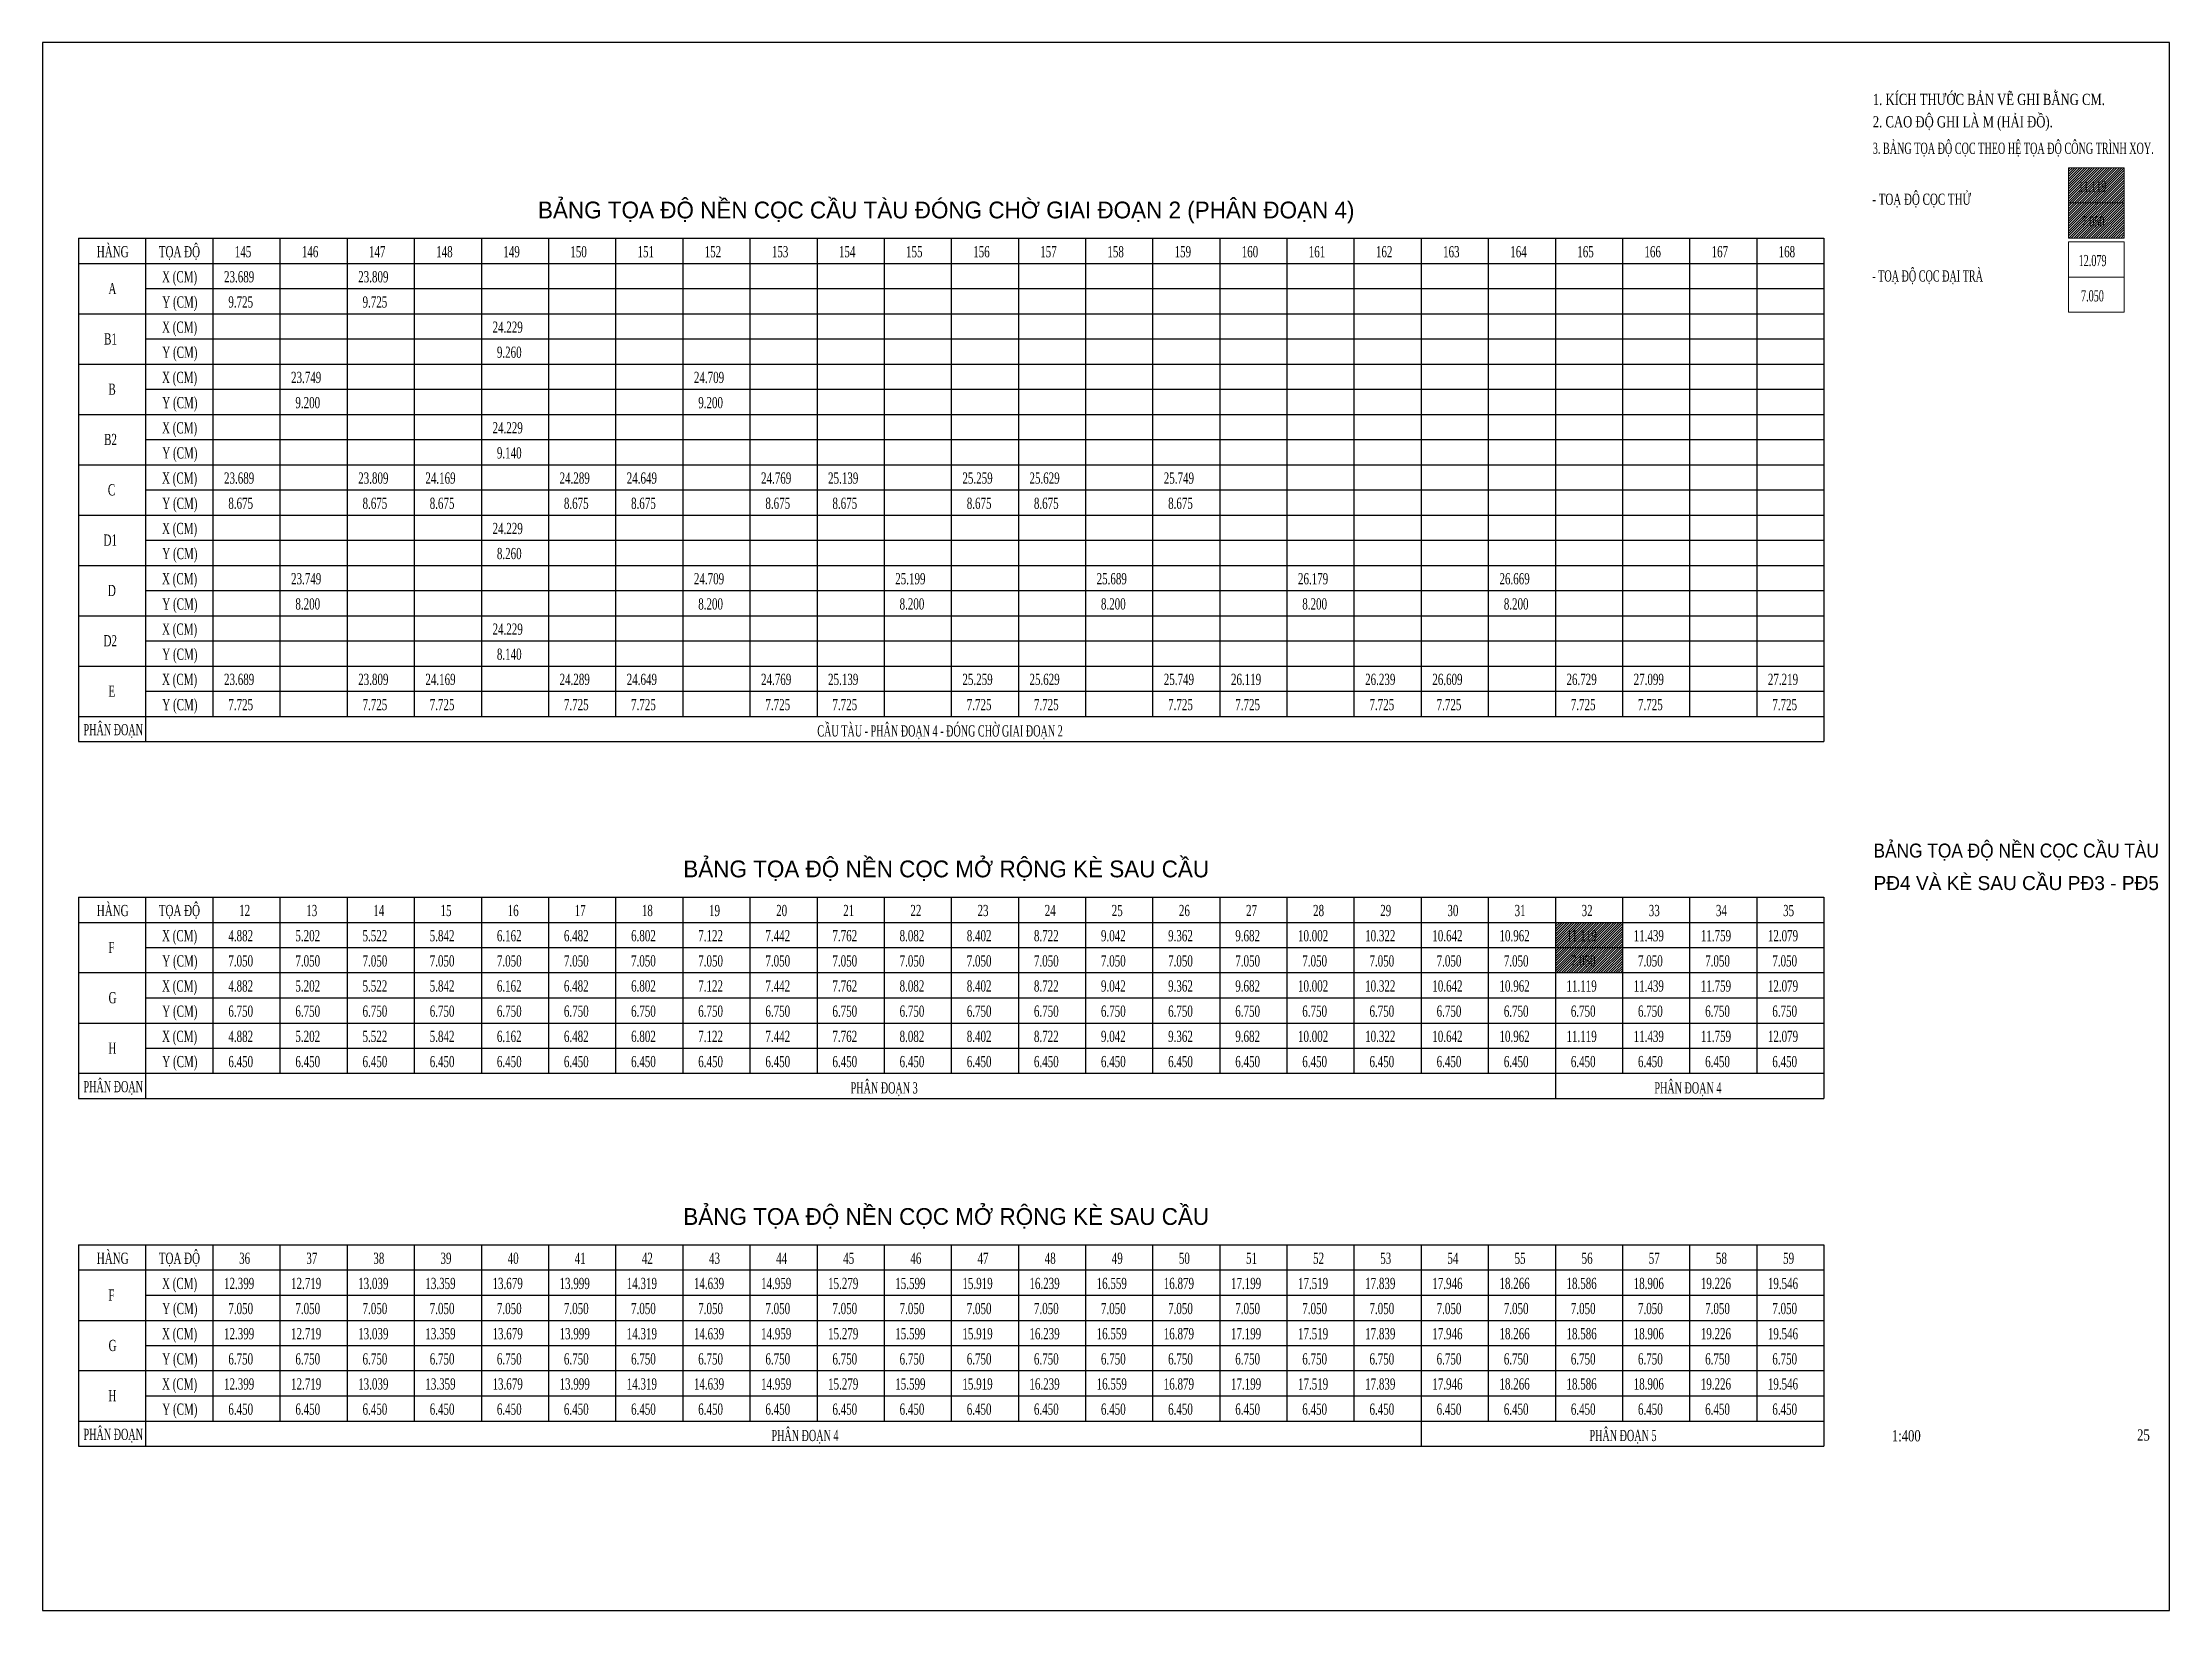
# Model space of a CAD drawing. Extents: x 1061507 to 1179680, y 97445 to 132302.
# Drawn here: x 1149280 to 1164480, y 121102 to 132302 of the extents above; entities that cross this region are included whole.
import ezdxf
from ezdxf.enums import TextEntityAlignment as Align

# ---------------------------------------------------------------- set-up
doc = ezdxf.new("R2010")
doc.units = 0
doc.header["$LTSCALE"] = 200
doc.header["$MEASUREMENT"] = 0
doc.layers.get('0').update_dxf_attribs({"color": 3, "linetype": 'CONTINUOUS'})
for name, color, linetype in [('BORDER', 2, 'CONTINUOUS'), ('DIMENSION', 4, 'CONTINUOUS'), ('Hatch', 8, 'CONTINUOUS'), ('Text', 6, 'CONTINUOUS')]:
    doc.layers.add(name, color=color, linetype=linetype)
doc.styles.add('CMB-1', font='VHBLACK.TTF', dxfattribs={"width": 0.8})
doc.styles.get("Standard").update_dxf_attribs({"font": 'vntimeh.shx', "width": 0.7})
doc.styles.add('THUONG', font='vntimeh.shx', dxfattribs={"width": 0.7})

msp = doc.modelspace()

# ---------------------------------------------------------------- texts
at = {"layer": 'Text', "style": 'THUONG'}
for s, width, p in [('1. KÝch th\xadíc b¶n vÏ ghi b»ng cm.', 0.75, (1162360, 131856)), ('2. Cao ®é ghi lµ m (h¶i ®å).', 0.75, (1162360, 131696)), ('3. b¶ng täa ®é cäc theo hÖ täa ®é c«ng tr×nh xoy.', 0.6, (1162360, 131507)), ('1:400', 0.75, (1162496, 122310)), ('25', 0.75, (1164249, 122315))]:
    msp.add_text(s, height=80, dxfattribs=dict(at, width=width)).set_placement(p)
at = {"layer": 'Text', "style": 'CMB-1'}
for s, p in [('B¶ng täa ®é nÒn cäc cÇu tµu ®ãng chê giai ®o¹n 2 (ph©n ®o¹n 4)', (1155738, 131046)), ('B¶ng täa ®é nÒn cäc më réng kÌ sau cÇu', (1155738, 126339)), ('B¶ng täa ®é nÒn cäc më réng kÌ sau cÇu', (1155738, 123856))]:
    msp.add_text(s, height=120, dxfattribs=at).set_placement(p, align=Align.CENTER)
at = {"layer": 'Text'}
for s, width, p in [('- to¹ ®é cäc thö', 0.65, (1162356, 131143)), ('- to¹ ®é cäc ®¹i trµ', 0.6, (1162356, 130595))]:
    msp.add_text(s, height=80, dxfattribs=dict(at, width=width)).set_placement(p)
at = {"layer": 'Text', "lineweight": 0, "style": 'THUONG'}
for s, width, p in [('11.119', 0.6, (1163829, 131235)), ('7.050', 0.6, (1163852, 130983)), ('hµng', 0.65, (1149668, 130768)), ('täa ®é', 0.65, (1150111, 130768)), ('145', 0.65, (1150654, 130768)), ('146', 0.65, (1151133, 130768)), ('147', 0.65, (1151613, 130768)), ('148', 0.65, (1152093, 130768)), ('149', 0.65, (1152573, 130768)), ('150', 0.65, (1153052, 130768)), ('151', 0.65, (1153532, 130768)), ('152', 0.65, (1154012, 130768)), ('153', 0.65, (1154492, 130768)), ('154', 0.65, (1154971, 130768)), ('155', 0.65, (1155451, 130768)), ('156', 0.65, (1155931, 130768)), ('157', 0.65, (1156410, 130768)), ('158', 0.65, (1156890, 130768)), ('159', 0.65, (1157370, 130768)), ('160', 0.65, (1157850, 130768)), ('161', 0.65, (1158329, 130768)), ('162', 0.65, (1158809, 130768)), ('163', 0.65, (1159289, 130768)), ('164', 0.65, (1159769, 130768)), ('165', 0.65, (1160248, 130768)), ('166', 0.65, (1160728, 130768)), ('167', 0.65, (1161208, 130768)), ('168', 0.65, (1161687, 130768)), ('12.079', 0.6, (1163831, 130705)), ('A', 0.65, (1149751, 130505)), ('X (cm)', 0.65, (1150134, 130589)), ('23.689', 0.65, (1150577, 130589)), ('23.809', 0.65, (1151536, 130589)), ('Y (cm)', 0.65, (1150136, 130409)), ('9.725', 0.65, (1150608, 130409)), ('9.725', 0.65, (1151567, 130409)), ('7.050', 0.6, (1163848, 130453)), ('X (cm)', 0.65, (1150134, 130229)), ('24.229', 0.65, (1152496, 130229)), ('B1', 0.65, (1149720, 130145)), ('Y (cm)', 0.65, (1150136, 130050)), ('9.260', 0.65, (1152527, 130050)), ('B', 0.65, (1149751, 129786)), ('X (cm)', 0.65, (1150134, 129870)), ('23.749', 0.65, (1151056, 129870)), ('24.709', 0.65, (1153935, 129870)), ('Y (cm)', 0.65, (1150136, 129690)), ('9.200', 0.65, (1151087, 129690)), ('9.200', 0.65, (1153966, 129690)), ('B2', 0.65, (1149720, 129427)), ('X (cm)', 0.65, (1150134, 129510)), ('24.229', 0.65, (1152496, 129510)), ('Y (cm)', 0.65, (1150136, 129331)), ('9.140', 0.65, (1152527, 129331)), ('X (cm)', 0.65, (1150134, 129151)), ('23.689', 0.65, (1150577, 129151)), ('23.809', 0.65, (1151536, 129151)), ('24.169', 0.65, (1152016, 129151)), ('24.289', 0.65, (1152975, 129151)), ('24.649', 0.65, (1153455, 129151)), ('24.769', 0.65, (1154415, 129151)), ('25.139', 0.65, (1154894, 129151)), ('25.259', 0.65, (1155854, 129151)), ('25.629', 0.65, (1156333, 129151)), ('25.749', 0.65, (1157293, 129151)), ('C', 0.65, (1149747, 129067)), ('Y (cm)', 0.65, (1150136, 128971)), ('8.675', 0.65, (1150608, 128971)), ('8.675', 0.65, (1151567, 128971)), ('8.675', 0.65, (1152047, 128971)), ('8.675', 0.65, (1153006, 128971)), ('8.675', 0.65, (1153486, 128971)), ('8.675', 0.65, (1154446, 128971)), ('8.675', 0.65, (1154925, 128971)), ('8.675', 0.65, (1155885, 128971)), ('8.675', 0.65, (1156365, 128971)), ('8.675', 0.65, (1157324, 128971)), ('D1', 0.65, (1149716, 128708)), ('X (cm)', 0.65, (1150134, 128791)), ('24.229', 0.65, (1152496, 128791)), ('Y (cm)', 0.65, (1150136, 128612)), ('8.260', 0.65, (1152527, 128612)), ('X (cm)', 0.65, (1150134, 128432)), ('23.749', 0.65, (1151056, 128432)), ('24.709', 0.65, (1153935, 128432)), ('25.199', 0.65, (1155374, 128432)), ('25.689', 0.65, (1156813, 128432)), ('26.179', 0.65, (1158252, 128432)), ('26.669', 0.65, (1159692, 128432)), ('D', 0.65, (1149747, 128348)), ('Y (cm)', 0.65, (1150136, 128252)), ('8.200', 0.65, (1151087, 128252)), ('8.200', 0.65, (1153966, 128252)), ('8.200', 0.65, (1155405, 128252)), ('8.200', 0.65, (1156844, 128252)), ('8.200', 0.65, (1158283, 128252)), ('8.200', 0.65, (1159723, 128252)), ('X (cm)', 0.65, (1150134, 128072)), ('24.229', 0.65, (1152496, 128072)), ('D2', 0.65, (1149716, 127989)), ('Y (cm)', 0.65, (1150136, 127893)), ('8.140', 0.65, (1152527, 127893)), ('E', 0.65, (1149751, 127629)), ('X (cm)', 0.65, (1150134, 127713)), ('23.689', 0.65, (1150577, 127713)), ('23.809', 0.65, (1151536, 127713)), ('24.169', 0.65, (1152016, 127713)), ('24.289', 0.65, (1152975, 127713)), ('24.649', 0.65, (1153455, 127713)), ('24.769', 0.65, (1154415, 127713)), ('25.139', 0.65, (1154894, 127713)), ('25.259', 0.65, (1155854, 127713)), ('25.629', 0.65, (1156333, 127713)), ('25.749', 0.65, (1157293, 127713)), ('26.119', 0.65, (1157773, 127713)), ('26.239', 0.65, (1158732, 127713)), ('26.609', 0.65, (1159212, 127713)), ('26.729', 0.65, (1160171, 127713)), ('27.099', 0.65, (1160651, 127713)), ('27.219', 0.65, (1161610, 127713)), ('Y (cm)', 0.65, (1150136, 127533)), ('7.725', 0.65, (1150608, 127533)), ('7.725', 0.65, (1151567, 127533)), ('7.725', 0.65, (1152047, 127533)), ('7.725', 0.65, (1153006, 127533)), ('7.725', 0.65, (1153486, 127533)), ('7.725', 0.65, (1154446, 127533)), ('7.725', 0.65, (1154925, 127533)), ('7.725', 0.65, (1155885, 127533)), ('7.725', 0.65, (1156365, 127533)), ('7.725', 0.65, (1157324, 127533)), ('7.725', 0.65, (1157804, 127533)), ('7.725', 0.65, (1158763, 127533)), ('7.725', 0.65, (1159243, 127533)), ('7.725', 0.65, (1160202, 127533)), ('7.725', 0.65, (1160682, 127533)), ('7.725', 0.65, (1161642, 127533)), ('ph©n ®o¹n', 0.6, (1149573, 127354)), ('cÇu tµu - ph©n ®o¹n 4 - ®ãng chê giai ®o¹n 2', 0.6, (1154817, 127345)), ('hµng', 0.65, (1149668, 126062)), ('täa ®é', 0.65, (1150111, 126062)), ('12', 0.65, (1150685, 126062)), ('13', 0.65, (1151165, 126062)), ('14', 0.65, (1151644, 126062)), ('15', 0.65, (1152124, 126062)), ('16', 0.65, (1152604, 126062)), ('17', 0.65, (1153083, 126062)), ('18', 0.65, (1153563, 126062)), ('19', 0.65, (1154043, 126062)), ('20', 0.65, (1154523, 126062)), ('21', 0.65, (1155002, 126062)), ('22', 0.65, (1155482, 126062)), ('23', 0.65, (1155962, 126062)), ('24', 0.65, (1156442, 126062)), ('25', 0.65, (1156921, 126062)), ('26', 0.65, (1157401, 126062)), ('27', 0.65, (1157881, 126062)), ('28', 0.65, (1158360, 126062)), ('29', 0.65, (1158840, 126062)), ('30', 0.65, (1159320, 126062)), ('31', 0.65, (1159800, 126062)), ('32', 0.65, (1160279, 126062)), ('33', 0.65, (1160759, 126062)), ('34', 0.65, (1161239, 126062)), ('35', 0.65, (1161719, 126062)), ('f', 0.65, (1149751, 125798)), ('X (cm)', 0.65, (1150134, 125882)), ('4.882', 0.65, (1150608, 125882)), ('5.202', 0.65, (1151087, 125882)), ('5.522', 0.65, (1151567, 125882)), ('5.842', 0.65, (1152047, 125882)), ('6.162', 0.65, (1152527, 125882)), ('6.482', 0.65, (1153006, 125882)), ('6.802', 0.65, (1153486, 125882)), ('7.122', 0.65, (1153966, 125882)), ('7.442', 0.65, (1154446, 125882)), ('7.762', 0.65, (1154925, 125882)), ('8.082', 0.65, (1155405, 125882)), ('8.402', 0.65, (1155885, 125882)), ('8.722', 0.65, (1156365, 125882)), ('9.042', 0.65, (1156844, 125882)), ('9.362', 0.65, (1157324, 125882)), ('9.682', 0.65, (1157804, 125882)), ('10.002', 0.65, (1158252, 125882)), ('10.322', 0.65, (1158732, 125882)), ('10.642', 0.65, (1159212, 125882)), ('10.962', 0.65, (1159692, 125882)), ('11.119', 0.65, (1160171, 125882)), ('11.439', 0.65, (1160651, 125882)), ('11.759', 0.65, (1161131, 125882)), ('12.079', 0.65, (1161610, 125882)), ('Y (cm)', 0.65, (1150136, 125702)), ('7.050', 0.65, (1150608, 125702)), ('7.050', 0.65, (1151087, 125702)), ('7.050', 0.65, (1151567, 125702)), ('7.050', 0.65, (1152047, 125702)), ('7.050', 0.65, (1152527, 125702)), ('7.050', 0.65, (1153006, 125702)), ('7.050', 0.65, (1153486, 125702)), ('7.050', 0.65, (1153966, 125702)), ('7.050', 0.65, (1154446, 125702)), ('7.050', 0.65, (1154925, 125702)), ('7.050', 0.65, (1155405, 125702)), ('7.050', 0.65, (1155885, 125702)), ('7.050', 0.65, (1156365, 125702)), ('7.050', 0.65, (1156844, 125702)), ('7.050', 0.65, (1157324, 125702)), ('7.050', 0.65, (1157804, 125702)), ('7.050', 0.65, (1158283, 125702)), ('7.050', 0.65, (1158763, 125702)), ('7.050', 0.65, (1159243, 125702)), ('7.050', 0.65, (1159723, 125702)), ('7.050', 0.65, (1160202, 125702)), ('7.050', 0.65, (1160682, 125702)), ('7.050', 0.65, (1161162, 125702)), ('7.050', 0.65, (1161642, 125702)), ('X (cm)', 0.65, (1150134, 125523)), ('4.882', 0.65, (1150608, 125523)), ('5.202', 0.65, (1151087, 125523)), ('5.522', 0.65, (1151567, 125523)), ('5.842', 0.65, (1152047, 125523)), ('6.162', 0.65, (1152527, 125523)), ('6.482', 0.65, (1153006, 125523)), ('6.802', 0.65, (1153486, 125523)), ('7.122', 0.65, (1153966, 125523)), ('7.442', 0.65, (1154446, 125523)), ('7.762', 0.65, (1154925, 125523)), ('8.082', 0.65, (1155405, 125523)), ('8.402', 0.65, (1155885, 125523)), ('8.722', 0.65, (1156365, 125523)), ('9.042', 0.65, (1156844, 125523)), ('9.362', 0.65, (1157324, 125523)), ('9.682', 0.65, (1157804, 125523)), ('10.002', 0.65, (1158252, 125523)), ('10.322', 0.65, (1158732, 125523)), ('10.642', 0.65, (1159212, 125523)), ('10.962', 0.65, (1159692, 125523)), ('11.119', 0.65, (1160171, 125523)), ('11.439', 0.65, (1160651, 125523)), ('11.759', 0.65, (1161131, 125523)), ('12.079', 0.65, (1161610, 125523)), ('g', 0.65, (1149752, 125439)), ('Y (cm)', 0.65, (1150136, 125343)), ('6.750', 0.65, (1150608, 125343)), ('6.750', 0.65, (1151087, 125343)), ('6.750', 0.65, (1151567, 125343)), ('6.750', 0.65, (1152047, 125343)), ('6.750', 0.65, (1152527, 125343)), ('6.750', 0.65, (1153006, 125343)), ('6.750', 0.65, (1153486, 125343)), ('6.750', 0.65, (1153966, 125343)), ('6.750', 0.65, (1154446, 125343)), ('6.750', 0.65, (1154925, 125343)), ('6.750', 0.65, (1155405, 125343)), ('6.750', 0.65, (1155885, 125343)), ('6.750', 0.65, (1156365, 125343)), ('6.750', 0.65, (1156844, 125343)), ('6.750', 0.65, (1157324, 125343)), ('6.750', 0.65, (1157804, 125343)), ('6.750', 0.65, (1158283, 125343)), ('6.750', 0.65, (1158763, 125343)), ('6.750', 0.65, (1159243, 125343)), ('6.750', 0.65, (1159723, 125343)), ('6.750', 0.65, (1160202, 125343)), ('6.750', 0.65, (1160682, 125343)), ('6.750', 0.65, (1161162, 125343)), ('6.750', 0.65, (1161642, 125343)), ('H', 0.65, (1149751, 125079)), ('X (cm)', 0.65, (1150134, 125163)), ('4.882', 0.65, (1150608, 125163)), ('5.202', 0.65, (1151087, 125163)), ('5.522', 0.65, (1151567, 125163)), ('5.842', 0.65, (1152047, 125163)), ('6.162', 0.65, (1152527, 125163)), ('6.482', 0.65, (1153006, 125163)), ('6.802', 0.65, (1153486, 125163)), ('7.122', 0.65, (1153966, 125163)), ('7.442', 0.65, (1154446, 125163)), ('7.762', 0.65, (1154925, 125163)), ('8.082', 0.65, (1155405, 125163)), ('8.402', 0.65, (1155885, 125163)), ('8.722', 0.65, (1156365, 125163)), ('9.042', 0.65, (1156844, 125163)), ('9.362', 0.65, (1157324, 125163)), ('9.682', 0.65, (1157804, 125163)), ('10.002', 0.65, (1158252, 125163)), ('10.322', 0.65, (1158732, 125163)), ('10.642', 0.65, (1159212, 125163)), ('10.962', 0.65, (1159692, 125163)), ('11.119', 0.65, (1160171, 125163)), ('11.439', 0.65, (1160651, 125163)), ('11.759', 0.65, (1161131, 125163)), ('12.079', 0.65, (1161610, 125163)), ('Y (cm)', 0.65, (1150136, 124983)), ('6.450', 0.65, (1150608, 124983)), ('6.450', 0.65, (1151087, 124983)), ('6.450', 0.65, (1151567, 124983)), ('6.450', 0.65, (1152047, 124983)), ('6.450', 0.65, (1152527, 124983)), ('6.450', 0.65, (1153006, 124983)), ('6.450', 0.65, (1153486, 124983)), ('6.450', 0.65, (1153966, 124983)), ('6.450', 0.65, (1154446, 124983)), ('6.450', 0.65, (1154925, 124983)), ('6.450', 0.65, (1155405, 124983)), ('6.450', 0.65, (1155885, 124983)), ('6.450', 0.65, (1156365, 124983)), ('6.450', 0.65, (1156844, 124983)), ('6.450', 0.65, (1157324, 124983)), ('6.450', 0.65, (1157804, 124983)), ('6.450', 0.65, (1158283, 124983)), ('6.450', 0.65, (1158763, 124983)), ('6.450', 0.65, (1159243, 124983)), ('6.450', 0.65, (1159723, 124983)), ('6.450', 0.65, (1160202, 124983)), ('6.450', 0.65, (1160682, 124983)), ('6.450', 0.65, (1161162, 124983)), ('6.450', 0.65, (1161642, 124983)), ('ph©n ®o¹n', 0.6, (1149573, 124804)), ('ph©n ®o¹n 3', 0.6, (1155055, 124795)), ('ph©n ®o¹n 4', 0.6, (1160799, 124795)), ('hµng', 0.65, (1149668, 123578)), ('täa ®é', 0.65, (1150111, 123578)), ('36', 0.65, (1150685, 123578)), ('37', 0.65, (1151165, 123578)), ('38', 0.65, (1151644, 123578)), ('39', 0.65, (1152124, 123578)), ('40', 0.65, (1152604, 123578)), ('41', 0.65, (1153083, 123578)), ('42', 0.65, (1153563, 123578)), ('43', 0.65, (1154043, 123578)), ('44', 0.65, (1154523, 123578)), ('45', 0.65, (1155002, 123578)), ('46', 0.65, (1155482, 123578)), ('47', 0.65, (1155962, 123578)), ('48', 0.65, (1156442, 123578)), ('49', 0.65, (1156921, 123578)), ('50', 0.65, (1157401, 123578)), ('51', 0.65, (1157881, 123578)), ('52', 0.65, (1158360, 123578)), ('53', 0.65, (1158840, 123578)), ('54', 0.65, (1159320, 123578)), ('55', 0.65, (1159800, 123578)), ('56', 0.65, (1160279, 123578)), ('57', 0.65, (1160759, 123578)), ('58', 0.65, (1161239, 123578)), ('59', 0.65, (1161719, 123578)), ('X (cm)', 0.65, (1150134, 123398)), ('12.399', 0.65, (1150577, 123398)), ('12.719', 0.65, (1151056, 123398)), ('13.039', 0.65, (1151536, 123398)), ('13.359', 0.65, (1152016, 123398)), ('13.679', 0.65, (1152496, 123398)), ('13.999', 0.65, (1152975, 123398)), ('14.319', 0.65, (1153455, 123398)), ('14.639', 0.65, (1153935, 123398)), ('14.959', 0.65, (1154415, 123398)), ('15.279', 0.65, (1154894, 123398)), ('15.599', 0.65, (1155374, 123398)), ('15.919', 0.65, (1155854, 123398)), ('16.239', 0.65, (1156333, 123398)), ('16.559', 0.65, (1156813, 123398)), ('16.879', 0.65, (1157293, 123398)), ('17.199', 0.65, (1157773, 123398)), ('17.519', 0.65, (1158252, 123398)), ('17.839', 0.65, (1158732, 123398)), ('17.946', 0.65, (1159212, 123398)), ('18.266', 0.65, (1159692, 123398)), ('18.586', 0.65, (1160171, 123398)), ('18.906', 0.65, (1160651, 123398)), ('19.226', 0.65, (1161131, 123398)), ('19.546', 0.65, (1161610, 123398)), ('f', 0.65, (1149751, 123315)), ('Y (cm)', 0.65, (1150136, 123219)), ('7.050', 0.65, (1150608, 123219)), ('7.050', 0.65, (1151087, 123219)), ('7.050', 0.65, (1151567, 123219)), ('7.050', 0.65, (1152047, 123219)), ('7.050', 0.65, (1152527, 123219)), ('7.050', 0.65, (1153006, 123219)), ('7.050', 0.65, (1153486, 123219)), ('7.050', 0.65, (1153966, 123219)), ('7.050', 0.65, (1154446, 123219)), ('7.050', 0.65, (1154925, 123219)), ('7.050', 0.65, (1155405, 123219)), ('7.050', 0.65, (1155885, 123219)), ('7.050', 0.65, (1156365, 123219)), ('7.050', 0.65, (1156844, 123219)), ('7.050', 0.65, (1157324, 123219)), ('7.050', 0.65, (1157804, 123219)), ('7.050', 0.65, (1158283, 123219)), ('7.050', 0.65, (1158763, 123219)), ('7.050', 0.65, (1159243, 123219)), ('7.050', 0.65, (1159723, 123219)), ('7.050', 0.65, (1160202, 123219)), ('7.050', 0.65, (1160682, 123219)), ('7.050', 0.65, (1161162, 123219)), ('7.050', 0.65, (1161642, 123219)), ('X (cm)', 0.65, (1150134, 123039)), ('13.039', 0.65, (1151536, 123039)), ('16.879', 0.65, (1157293, 123039)), ('17.839', 0.65, (1158732, 123039)), ('18.266', 0.65, (1159692, 123039)), ('18.586', 0.65, (1160171, 123039)), ('18.906', 0.65, (1160651, 123039)), ('g', 0.65, (1149752, 122955)), ('12.399', 0.65, (1150577, 123039)), ('12.719', 0.65, (1151056, 123039)), ('13.359', 0.65, (1152016, 123039)), ('13.679', 0.65, (1152496, 123039)), ('13.999', 0.65, (1152975, 123039)), ('14.319', 0.65, (1153455, 123039)), ('14.639', 0.65, (1153935, 123039)), ('14.959', 0.65, (1154415, 123039)), ('15.279', 0.65, (1154894, 123039)), ('15.599', 0.65, (1155374, 123039)), ('15.919', 0.65, (1155854, 123039)), ('16.239', 0.65, (1156333, 123039)), ('16.559', 0.65, (1156813, 123039)), ('17.199', 0.65, (1157773, 123039)), ('17.519', 0.65, (1158252, 123039)), ('17.946', 0.65, (1159212, 123039)), ('19.226', 0.65, (1161131, 123039)), ('19.546', 0.65, (1161610, 123039)), ('Y (cm)', 0.65, (1150136, 122859)), ('6.750', 0.65, (1150608, 122859)), ('6.750', 0.65, (1151087, 122859)), ('6.750', 0.65, (1151567, 122859)), ('6.750', 0.65, (1152047, 122859)), ('6.750', 0.65, (1152527, 122859)), ('6.750', 0.65, (1153006, 122859)), ('6.750', 0.65, (1153486, 122859)), ('6.750', 0.65, (1153966, 122859)), ('6.750', 0.65, (1154446, 122859)), ('6.750', 0.65, (1154925, 122859)), ('6.750', 0.65, (1155405, 122859)), ('6.750', 0.65, (1155885, 122859)), ('6.750', 0.65, (1156365, 122859)), ('6.750', 0.65, (1156844, 122859)), ('6.750', 0.65, (1157324, 122859)), ('6.750', 0.65, (1157804, 122859)), ('6.750', 0.65, (1158283, 122859)), ('6.750', 0.65, (1158763, 122859)), ('6.750', 0.65, (1159243, 122859)), ('6.750', 0.65, (1159723, 122859)), ('6.750', 0.65, (1160202, 122859)), ('6.750', 0.65, (1160682, 122859)), ('6.750', 0.65, (1161162, 122859)), ('6.750', 0.65, (1161642, 122859)), ('H', 0.65, (1149751, 122596)), ('X (cm)', 0.65, (1150134, 122680)), ('12.399', 0.65, (1150577, 122680)), ('12.719', 0.65, (1151056, 122680)), ('13.039', 0.65, (1151536, 122680)), ('13.359', 0.65, (1152016, 122680)), ('13.679', 0.65, (1152496, 122680)), ('13.999', 0.65, (1152975, 122680)), ('14.319', 0.65, (1153455, 122680)), ('14.639', 0.65, (1153935, 122680)), ('14.959', 0.65, (1154415, 122680)), ('15.279', 0.65, (1154894, 122680)), ('15.599', 0.65, (1155374, 122680)), ('15.919', 0.65, (1155854, 122680)), ('16.239', 0.65, (1156333, 122680)), ('16.559', 0.65, (1156813, 122680)), ('16.879', 0.65, (1157293, 122680)), ('17.199', 0.65, (1157773, 122680)), ('17.519', 0.65, (1158252, 122680)), ('17.839', 0.65, (1158732, 122680)), ('17.946', 0.65, (1159212, 122680)), ('18.266', 0.65, (1159692, 122680)), ('18.586', 0.65, (1160171, 122680)), ('18.906', 0.65, (1160651, 122680)), ('19.226', 0.65, (1161131, 122680)), ('19.546', 0.65, (1161610, 122680)), ('Y (cm)', 0.65, (1150136, 122500)), ('6.450', 0.65, (1150608, 122500)), ('6.450', 0.65, (1151087, 122500)), ('6.450', 0.65, (1151567, 122500)), ('6.450', 0.65, (1152047, 122500)), ('6.450', 0.65, (1152527, 122500)), ('6.450', 0.65, (1153006, 122500)), ('6.450', 0.65, (1153486, 122500)), ('6.450', 0.65, (1153966, 122500)), ('6.450', 0.65, (1154446, 122500)), ('6.450', 0.65, (1154925, 122500)), ('6.450', 0.65, (1155405, 122500)), ('6.450', 0.65, (1155885, 122500)), ('6.450', 0.65, (1156365, 122500)), ('6.450', 0.65, (1156844, 122500)), ('6.450', 0.65, (1157324, 122500)), ('6.450', 0.65, (1157804, 122500)), ('6.450', 0.65, (1158283, 122500)), ('6.450', 0.65, (1158763, 122500)), ('6.450', 0.65, (1159243, 122500)), ('6.450', 0.65, (1159723, 122500)), ('6.450', 0.65, (1160202, 122500)), ('6.450', 0.65, (1160682, 122500)), ('6.450', 0.65, (1161162, 122500)), ('6.450', 0.65, (1161642, 122500)), ('ph©n ®o¹n', 0.6, (1149573, 122320)), ('ph©n ®o¹n 4', 0.6, (1154489, 122312)), ('ph©n ®o¹n 5', 0.6, (1160335, 122312))]:
    msp.add_text(s, height=80, dxfattribs=dict(at, width=width)).set_placement(p)
at = {"layer": 'Text', "style": 'CMB-1'}
for s, width, p, p2 in [('b¶ng täa ®é nÒn cäc cÇu tµu', 0.788672, (1162365, 126480), (1164405, 126480)), ('p®4 vµ kÌ sau cÇu p®3 - p®5', 0.857031, (1162365, 126248), (1164405, 126248))]:
    msp.add_text(s, height=100, dxfattribs=dict(at, width=width)).set_placement(p, p2, align=Align.FIT)

# ---------------------------------------------------------------- hatches: boundary and pattern name
at = {"layer": 'Hatch', "linetype": 'Continuous'}
h = msp.add_hatch(dxfattribs=at)
h.set_pattern_fill('ANSI31', color=256, scale=100, style=0)
h.set_pattern_definition([(45, (1137292.492, 124677.98), (-8.838835, 8.838835), [])])
h.paths.add_polyline_path([(1164157, 131408), (1163758, 131408), (1163758, 131156), (1164157, 131156)])
h.paths.add_polyline_path([(1164157, 131156), (1163758, 131156), (1163758, 130905), (1164157, 130905)])
h.paths.add_polyline_path([(1163839, 131215), (1164071, 131215), (1164071, 131335), (1163839, 131335)], flags=24)
h.paths.add_polyline_path([(1163839, 130963), (1164071, 130963), (1164071, 131083), (1163839, 131083)], flags=24)
at = {"layer": 'Hatch'}
h = msp.add_hatch(dxfattribs=at)
h.set_pattern_fill('ANSI31', color=256, scale=100, style=0)
h.set_pattern_definition([(45, (1076316.992, 124677.98), (-8.8388348, 8.8388348), [])])
h.paths.add_polyline_path([(1160571, 126017), (1160092, 126017), (1160092, 125838), (1160571, 125838)])
h.paths.add_polyline_path([(1160571, 125838), (1160092, 125838), (1160092, 125658), (1160571, 125658)])
h.paths.add_polyline_path([(1160166, 125862), (1160454, 125862), (1160454, 125982), (1160166, 125982)], flags=24)
h.paths.add_polyline_path([(1160190, 125682), (1160438, 125682), (1160438, 125802), (1160190, 125802)], flags=24)

# ---------------------------------------------------------------- linework, layer by layer
at = {"color": 7, "lineweight": 0}
for p, q in [((1163758, 131408), (1163758, 130905)), ((1163758, 131408), (1164157, 131408)), ((1164157, 131408), (1164157, 130905)), ((1163758, 131156), (1164157, 131156)), ((1163758, 130905), (1164157, 130905)), ((1163758, 130878), (1163758, 130375)), ((1163758, 130878), (1164157, 130878)), ((1164157, 130878), (1164157, 130375)), ((1163758, 130626), (1164157, 130626)), ((1163758, 130375), (1164157, 130375))]:
    msp.add_line(p, q, dxfattribs=at)
at = {"layer": 'BORDER'}
for points in [[(1149537, 130904), (1162010, 130904)], [(1149537, 130904), (1149537, 127309)], [(1150017, 130904), (1150017, 127309)], [(1162010, 130904), (1162010, 127309)], [(1149537, 130724), (1162010, 130724)], [(1149537, 127489), (1162010, 127489)], [(1149537, 127309), (1162010, 127309)], [(1149537, 126197), (1162010, 126197)], [(1149537, 126197), (1149537, 124939)], [(1150017, 126197), (1150017, 124939)], [(1162010, 126197), (1162010, 124939)], [(1149537, 126017), (1162010, 126017)], [(1149537, 124939), (1162010, 124939)], [(1149537, 124939), (1149537, 124759)], [(1150017, 124939), (1150017, 124759)], [(1162010, 124939), (1162010, 124759)], [(1149537, 124759), (1162010, 124759)], [(1149537, 123713), (1162010, 123713)], [(1149537, 123713), (1149537, 122455)], [(1150017, 123713), (1150017, 122455)], [(1162010, 123713), (1162010, 122455)], [(1149537, 123534), (1162010, 123534)], [(1149537, 122455), (1162010, 122455)], [(1149537, 122455), (1149537, 122275)], [(1150017, 122455), (1150017, 122275)], [(1162010, 122455), (1162010, 122275)], [(1149537, 122275), (1162010, 122275)]]:
    msp.add_lwpolyline(points, dxfattribs=at)
at = {"layer": 'DIMENSION'}
for points in [[(1150497, 130904), (1150497, 127489)], [(1150977, 130904), (1150977, 127489)], [(1151456, 130904), (1151456, 127489)], [(1151936, 130904), (1151936, 127489)], [(1152416, 130904), (1152416, 127489)], [(1152896, 130904), (1152896, 127489)], [(1153375, 130904), (1153375, 127489)], [(1153855, 130904), (1153855, 127489)], [(1154335, 130904), (1154335, 127489)], [(1154815, 130904), (1154815, 127489)], [(1155294, 130904), (1155294, 127489)], [(1155774, 130904), (1155774, 127489)], [(1156254, 130904), (1156254, 127489)], [(1156733, 130904), (1156733, 127489)], [(1157213, 130904), (1157213, 127489)], [(1157693, 130904), (1157693, 127489)], [(1158173, 130904), (1158173, 127489)], [(1158652, 130904), (1158652, 127489)], [(1159132, 130904), (1159132, 127489)], [(1159612, 130904), (1159612, 127489)], [(1160092, 130904), (1160092, 127489)], [(1160571, 130904), (1160571, 127489)], [(1161051, 130904), (1161051, 127489)], [(1161531, 130904), (1161531, 127489)], [(1150017, 130544), (1162010, 130544)], [(1149537, 130364), (1162010, 130364)], [(1150017, 130185), (1162010, 130185)], [(1149537, 130005), (1162010, 130005)], [(1150017, 129825), (1162010, 129825)], [(1149537, 129645), (1162010, 129645)], [(1150017, 129466), (1162010, 129466)], [(1149537, 129286), (1162010, 129286)], [(1150017, 129106), (1162010, 129106)], [(1149537, 128927), (1162010, 128927)], [(1150017, 128747), (1162010, 128747)], [(1149537, 128567), (1162010, 128567)], [(1150017, 128387), (1162010, 128387)], [(1149537, 128208), (1162010, 128208)], [(1150017, 128028), (1162010, 128028)], [(1149537, 127848), (1162010, 127848)], [(1150017, 127668), (1162010, 127668)], [(1150497, 126197), (1150497, 124939)], [(1150977, 126197), (1150977, 124939)], [(1151456, 126197), (1151456, 124939)], [(1151936, 126197), (1151936, 124939)], [(1152416, 126197), (1152416, 124939)], [(1152896, 126197), (1152896, 124939)], [(1153375, 126197), (1153375, 124939)], [(1153855, 126197), (1153855, 124939)], [(1154335, 126197), (1154335, 124939)], [(1154815, 126197), (1154815, 124939)], [(1155294, 126197), (1155294, 124939)], [(1155774, 126197), (1155774, 124939)], [(1156254, 126197), (1156254, 124939)], [(1156733, 126197), (1156733, 124939)], [(1157213, 126197), (1157213, 124939)], [(1157693, 126197), (1157693, 124939)], [(1158173, 126197), (1158173, 124939)], [(1158652, 126197), (1158652, 124939)], [(1159132, 126197), (1159132, 124939)], [(1159612, 126197), (1159612, 124939)], [(1160092, 126197), (1160092, 124759)], [(1160571, 126197), (1160571, 124939)], [(1161051, 126197), (1161051, 124939)], [(1161531, 126197), (1161531, 124939)], [(1150017, 125838), (1162010, 125838)], [(1149537, 125658), (1162010, 125658)], [(1150017, 125478), (1162010, 125478)], [(1149537, 125298), (1162010, 125298)], [(1150017, 125119), (1162010, 125119)], [(1149537, 124939), (1162010, 124939)], [(1150497, 123713), (1150497, 122455)], [(1150977, 123713), (1150977, 122455)], [(1151456, 123713), (1151456, 122455)], [(1151936, 123713), (1151936, 122455)], [(1152416, 123713), (1152416, 122455)], [(1152896, 123713), (1152896, 122455)], [(1153375, 123713), (1153375, 122455)], [(1153855, 123713), (1153855, 122455)], [(1154335, 123713), (1154335, 122455)], [(1154815, 123713), (1154815, 122455)], [(1155294, 123713), (1155294, 122455)], [(1155774, 123713), (1155774, 122455)], [(1156254, 123713), (1156254, 122455)], [(1156733, 123713), (1156733, 122455)], [(1157213, 123713), (1157213, 122455)], [(1157693, 123713), (1157693, 122455)], [(1158173, 123713), (1158173, 122455)], [(1158652, 123713), (1158652, 122455)], [(1159132, 123713), (1159132, 122275)], [(1159612, 123713), (1159612, 122455)], [(1160092, 123713), (1160092, 122455)], [(1160571, 123713), (1160571, 122455)], [(1161051, 123713), (1161051, 122455)], [(1161531, 123713), (1161531, 122455)], [(1150017, 123354), (1162010, 123354)], [(1149537, 123174), (1162010, 123174)], [(1150017, 122994), (1162010, 122994)], [(1149537, 122815), (1162010, 122815)], [(1150017, 122635), (1162010, 122635)], [(1149537, 122455), (1162010, 122455)]]:
    msp.add_lwpolyline(points, dxfattribs=at)
at = {"layer": 'Text', "color": 1}
msp.add_lwpolyline([(1149280, 121102), (1164480, 121102), (1164480, 132302), (1149280, 132302)], close=True, dxfattribs=at)

msp.set_redraw_order([(e.dxf.handle, doc.entitydb.next_handle()) for e in msp.query("TEXT MTEXT ATTDEF DIMENSION ARC_DIMENSION")])  # texts and dimensions are drawn at this point

doc.saveas('drawing.dxf')
